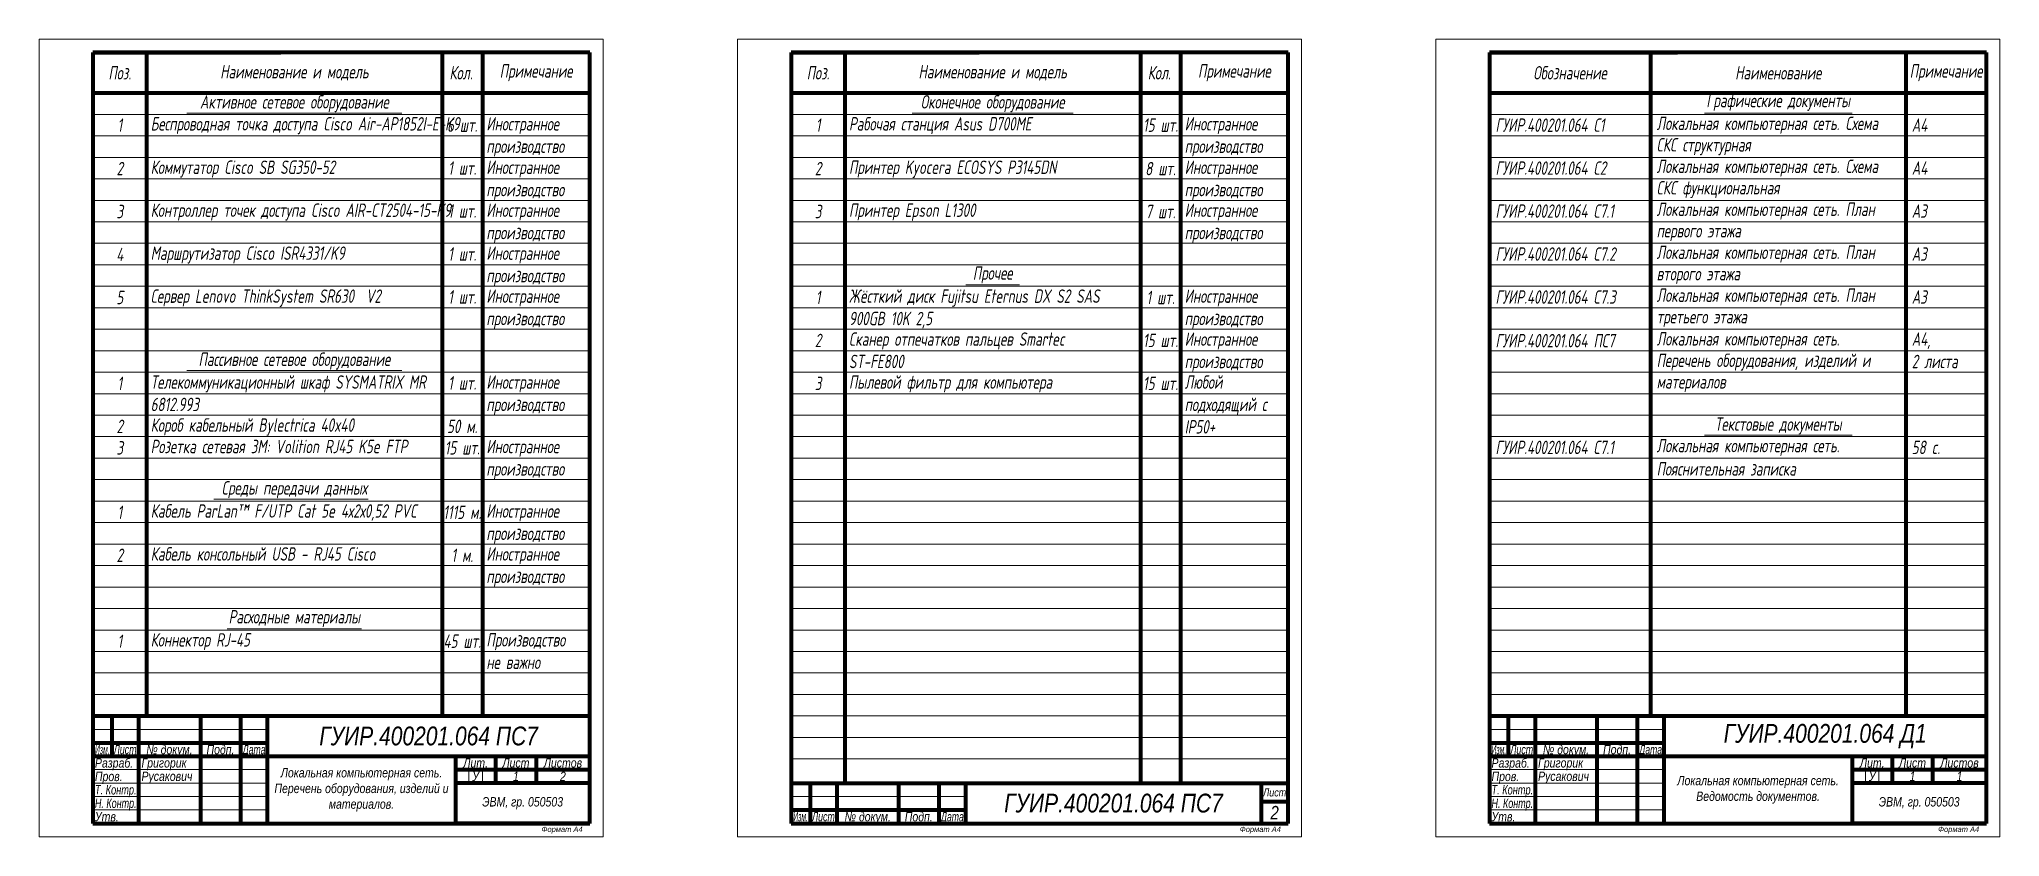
# Model space of a CAD drawing. Header units: inches. Extents: x 0 to 4545, y 0 to 990.
# Drawn here: x 2990 to 3720, y 0 to 297 of the extents above; entities that cross this region are included whole.
import ezdxf
from ezdxf.enums import TextEntityAlignment as Align

# ---------------------------------------------------------------- set-up
doc = ezdxf.new("R2010")
doc.units = ezdxf.units.IN
doc.header["$LTSCALE"] = 0.2
doc.layers.get('0').update_dxf_attribs({"lineweight": 100})
doc.layers.add('2.1 — Текст', color=90, linetype='Continuous', lineweight=20)
doc.styles.add('Ш-3П', font='ariali.ttf', dxfattribs={"width": 0.8, "height": 3.5})
doc.styles.add('Ш-5', font='ariali.ttf', dxfattribs={"width": 0.8, "height": 5})
doc.styles.add('ШЧ', font='isocpeui.ttf', dxfattribs={"width": 0.7, "height": 5})

msp = doc.modelspace()

# ---------------------------------------------------------------- texts
at = {"lineweight": 0, "char_height": 5, "style": 'ШЧ'}
for s, width, heights, insert, attachment_point in [('{\\fISOCPEUR|b0|i1|c204|p34;Поз.}', 20, [0], (3020, 284.5), 5), ('{\\fISOCPEUR|b0|i1|c204|p34;Наименование и модель}', 110, [0], (3085, 284.5), 5), ('{\\fISOCPEUR|b0|i1|c204|p34;Кол.}', 14.0929, [14.97], (3147.05, 284.5), 5), ('{\\fISOCPEUR|b0|i1|c204|p34;Примечание}', 40, [0], (3175, 284.5), 5), ('{\\fISOCPEUR|b0|i1|c204|p34;Поз.}', 20, [0], (3280, 284.5), 5), ('{\\fISOCPEUR|b0|i1|c204|p34;Наименование и модель}', 110, [0], (3345, 284.5), 5), ('{\\fISOCPEUR|b0|i1|c204|p34;Кол.}', 14.0929, [14.97], (3407.05, 284.5), 5), ('{\\fISOCPEUR|b0|i1|c204|p34;Примечание}', 40, [0], (3435, 284.5), 5), ('{\\fISOCPEUR|b0|i1|c204|p34;Обозначение}', 60, [0], (3560, 284.5), 5), ('{\\fISOCPEUR|b0|i1|c204|p34;Наименование}', 95, [0], (3637.5, 284.5), 5), ('{\\fISOCPEUR|b0|i1|c204|p34;Примечание}', 30, [0], (3700, 284.5), 5), ('{\\fISOCPEUR|b0|i1|c204|p34;Активное сетевое оборудование}', 110, [0], (3085, 273), 5), ('{\\fISOCPEUR|b0|i1|c204|p34;Оконечное оборудование}', 110, [0], (3345, 273), 5), ('{\\fISOCPEUR|b0|i1|c204|p34;Графические документы}', 95, [0], (3637.5, 273.5), 5), ('1', 20, [0], (3020, 265), 5), ('{\\fISOCPEUR|b0|i1|c204|p34;Беспроводная точка доступа }Cisco Air-AP1852I-E-K9', 110, [0], (3031.5, 268), 1), ('{\\fISOCPEUR|b0|i1|c204|p34;Иностранное производство}', 40, [0], (3156.5, 268), 1), ('1', 20, [0], (3280, 265), 5), ('{\\fISOCPEUR|b0|i1|c204|p34;Рабочая станция }Asus D700ME', 110, [0], (3291.5, 268), 1), ('15 {\\fISOCPEUR|b0|i1|c204|p34;шт}.', 15, [0], (3407.5, 265), 5), ('{\\fISOCPEUR|b0|i1|c204|p34;Иностранное производство}', 40, [0], (3416.5, 268), 1), (' {\\fISOCPEUR|b0|i1|c204|p34;ГУИР.400201.064 С1}', 60, [0], (3530, 265), 4), (' {\\fISOCPEUR|b0|i1|c204|p34;Локальная компьютерная сеть. Схема}', 95, [0], (3590, 265), 4), (' {\\fISOCPEUR|b0|i1|c204|p34;А4}', 30, [0], (3685, 265), 4), (' {\\fISOCPEUR|b0|i1|c204|p34;СКС структурная}', 95, [0], (3590, 257), 4), ('2', 20, [0], (3020, 248.83), 5), ('{\\fISOCPEUR|b0|i1|c204|p34;Коммутатор }Cisco SB SG350-52', 110, [0], (3031.5, 251.83), 1), ('{\\fISOCPEUR|b0|i1|c204|p34;1 шт.}', 15, [0], (3147.5, 249), 5), ('{\\fISOCPEUR|b0|i1|c204|p34;Иностранное производство}', 40, [0], (3156.5, 251.83), 1), ('2', 20, [0], (3280, 248.83), 5), ('{\\fISOCPEUR|b0|i1|c204|p34;Принтер} Kyocera ECOSYS P3145DN', 110, [0], (3291.5, 251.83), 1), ('8 {\\fISOCPEUR|b0|i1|c204|p34;шт}.', 15, [0], (3407.5, 248.83), 5), ('{\\fISOCPEUR|b0|i1|c204|p34;Иностранное производство}', 40, [0], (3416.5, 251.83), 1), (' {\\fISOCPEUR|b0|i1|c204|p34;ГУИР.400201.064 С}2', 60, [0], (3530, 249), 4), (' {\\fISOCPEUR|b0|i1|c204|p34;Локальная компьютерная сеть. Схема}', 95, [0], (3590, 249), 4), (' {\\fISOCPEUR|b0|i1|c204|p34;А4}', 30, [0], (3685, 249), 4), (' {\\fISOCPEUR|b0|i1|c204|p34;СКС функциональная}', 95, [0], (3590, 241), 4), ('{\\fISOCPEUR|b0|i1|c204|p34;3}', 20, [0], (3020, 232.83), 5), ('{\\fISOCPEUR|b0|i1|c204|p34;Контроллер точек доступа }Cisco AIR-CT2504-15-K9', 110, [0], (3031.5, 235.83), 1), ('{\\fISOCPEUR|b0|i1|c204|p34;1 шт.}', 15, [0], (3147.5, 233), 5), ('{\\fISOCPEUR|b0|i1|c204|p34;Иностранное производство}', 40, [0], (3156.5, 235.83), 1), ('{\\fISOCPEUR|b0|i1|c204|p34;3}', 20, [0], (3280, 232.83), 5), ('{\\fISOCPEUR|b0|i1|c204|p34;Принтер} Epson L1300', 110, [0], (3291.5, 235.83), 1), ('7 {\\fISOCPEUR|b0|i1|c204|p34;шт}.', 15, [0], (3407.5, 232.83), 5), ('{\\fISOCPEUR|b0|i1|c204|p34;Иностранное производство}', 40, [0], (3416.5, 235.83), 1), (' {\\fISOCPEUR|b0|i1|c204|p34;ГУИР.400201.064 С}7.1', 60, [0], (3530, 233), 4), (' {\\fISOCPEUR|b0|i1|c204|p34;Локальная компьютерная сеть. План}', 95, [0], (3590, 233), 4), (' {\\fISOCPEUR|b0|i1|c204|p34;А}3', 30, [0], (3685, 233), 4), (' {\\fISOCPEUR|b0|i1|c204|p34;первого этажа}', 95, [0], (3590, 225), 4), ('{\\fISOCPEUR|b0|i1|c204|p34;4}', 20, [0], (3020, 216.83), 5), ('{\\fISOCPEUR|b0|i1|c204|p34;Маршрутизатор }Cisco ISR4331/K9', 110, [0], (3031.5, 219.83), 1), ('{\\fISOCPEUR|b0|i1|c204|p34;1 шт.}', 15, [0], (3147.5, 217), 5), ('{\\fISOCPEUR|b0|i1|c204|p34;Иностранное производство}', 40, [0], (3156.5, 219.83), 1), (' {\\fISOCPEUR|b0|i1|c204|p34;ГУИР.400201.064 С}7.2', 60, [0], (3530, 217), 4), (' {\\fISOCPEUR|b0|i1|c204|p34;Локальная компьютерная сеть. План}', 95, [0], (3590, 217), 4), (' {\\fISOCPEUR|b0|i1|c204|p34;А}3', 30, [0], (3685, 217), 4), ('{\\fISOCPEUR|b0|i1|c204|p34;Прочее}', 110, [0], (3345, 209.25), 5), (' {\\fISOCPEUR|b0|i1|c204|p34;второго этажа}', 95, [0], (3590, 209), 4), ('5', 20, [0], (3020, 200.83), 5), ('{\\fISOCPEUR|b0|i1|c204|p34;Сервер }Lenovo ThinkSystem SR630  V2', 110, [0], (3031.5, 203.83), 1), ('{\\fISOCPEUR|b0|i1|c204|p34;1 шт.}', 15, [0], (3147.5, 201), 5), ('{\\fISOCPEUR|b0|i1|c204|p34;Иностранное производство}', 40, [0], (3156.5, 203.83), 1), ('1', 20, [0], (3280, 200.83), 5), ('{\\fISOCPEUR|b0|i1|c204|p34;Жёсткий диск }Fujitsu Eternus DX S2 SAS \\P900GB 10K 2,5', 110, [0], (3291.5, 203.83), 1), ('1 {\\fISOCPEUR|b0|i1|c204|p34;шт}.', 15, [0], (3407.5, 200.83), 5), ('{\\fISOCPEUR|b0|i1|c204|p34;Иностранное производство}', 40, [0], (3416.5, 203.83), 1), (' {\\fISOCPEUR|b0|i1|c204|p34;ГУИР.400201.064 С}7.3', 60, [0], (3530, 201), 4), (' {\\fISOCPEUR|b0|i1|c204|p34;Локальная компьютерная сеть. План}', 95, [0], (3590, 201), 4), (' {\\fISOCPEUR|b0|i1|c204|p34;А}3', 30, [0], (3685, 201), 4), (' {\\fISOCPEUR|b0|i1|c204|p34;третьего этажа}', 95, [0], (3590, 193), 4), ('2', 20, [0], (3280, 184.83), 5), ('{\\fISOCPEUR|b0|i1|c204|p34;Сканер отпечатков пальцев }Smartec \\PST-FE800', 110, [0], (3291.5, 187.83), 1), ('15 {\\fISOCPEUR|b0|i1|c204|p34;шт}.', 15, [0], (3407.5, 184.83), 5), ('{\\fISOCPEUR|b0|i1|c204|p34;Иностранное производство}', 40, [0], (3416.5, 187.83), 1), (' {\\fISOCPEUR|b0|i1|c204|p34;ГУИР.400201.064 ПС}7', 60, [0], (3530, 184.75), 4), (' {\\fISOCPEUR|b0|i1|c204|p34;Локальная компьютерная сеть. }', 95, [0], (3590, 184.75), 4), (' {\\fISOCPEUR|b0|i1|c204|p34;А4},', 30, [0], (3685, 184.75), 4), ('{\\fISOCPEUR|b0|i1|c204|p34;Пассивное сетевое оборудование}', 110, [0], (3085, 177.13), 5), ('{\\fISOCPEUR|b0|i1|c204|p34; Перечень оборудования, изделий и }', 95, [0], (3590, 176.75), 4), (' 2 {\\fISOCPEUR|b0|i1|c204|p34;листа}', 30, [0], (3685, 177), 4), ('{\\fISOCPEUR|b0|i1|c204|p34;1}', 20, [0], (3020, 168.83), 5), ('{\\fISOCPEUR|b0|i1|c204|p34;Телекоммуникационный шкаф }SYSMATRIX MR 6812.993', 110, [0], (3031.5, 171.83), 1), ('{\\fISOCPEUR|b0|i1|c204|p34;1 шт.}', 15, [0], (3147.5, 169), 5), ('{\\fISOCPEUR|b0|i1|c204|p34;Иностранное производство}', 40, [0], (3156.5, 171.83), 1), ('3', 20, [0], (3280, 168.83), 5), ('{\\fISOCPEUR|b0|i1|c204|p34;Пылевой фильтр для компьютера}', 110, [0], (3291.5, 171.83), 1), ('15 {\\fISOCPEUR|b0|i1|c204|p34;шт}.', 15, [0], (3407.5, 168.83), 5), ('{\\fISOCPEUR|b0|i1|c204|p34;Любой подходящий с }IP50+', 40, [0], (3416.5, 171.83), 1), ('{\\fISOCPEUR|b0|i1|c204|p34; материалов}', 95, [0], (3590, 168.75), 4), ('{\\fISOCPEUR|b0|i1|c204|p34;2}', 20, [0], (3020, 152.83), 5), ('{\\fISOCPEUR|b0|i1|c204|p34;Короб кабельный} Bylectrica 40x40', 110, [0], (3031.5, 155.83), 1), ('50 {\\fISOCPEUR|b0|i1|c204|p34;м}.', 15, [0], (3147.5, 152.83), 5), ('{\\fISOCPEUR|b0|i1|c204|p34;Текстовые документы}', 95, [0], (3637.5, 153), 5), ('{\\fISOCPEUR|b0|i1|c204|p34;3}', 20, [0], (3020, 144.83), 5), ('{\\fISOCPEUR|b0|i1|c204|p34;Розетка сетевая }3M: Volition RJ45 K5e FTP', 110, [0], (3031.5, 147.83), 1), ('{\\fISOCPEUR|b0|i1|c204|p34;15 шт}.', 15, [0], (3147.5, 144.83), 5), ('{\\fISOCPEUR|b0|i1|c204|p34;Иностранное производство}', 40, [0], (3156.5, 147.83), 1), (' {\\fISOCPEUR|b0|i1|c204|p34;ГУИР.400201.064 С}7.1', 60, [0], (3530, 145), 4), (' {\\fISOCPEUR|b0|i1|c204|p34;Локальная компьютерная сеть. }', 95, [0], (3590, 145), 4), (' 58 c.', 30, [0], (3685, 145), 4), ('{\\fISOCPEUR|b0|i1|c204|p34; Пояснительная записка}', 95, [0], (3590, 137), 4), ('{\\fISOCPEUR|b0|i1|c204|p34;Среды передачи данных}', 110, [0], (3085, 129.25), 5), ('1', 20, [0], (3020, 120.83), 5), ('{\\fISOCPEUR|b0|i1|c204|p34;Кабель ParLan™ F/UTP Cat 5e 4х2х0,52 PVC}', 110, [0], (3031.5, 123.83), 1), ('1115 {\\fISOCPEUR|b0|i1|c204|p34;м}.', 15, [0], (3147.5, 120.83), 5), ('{\\fISOCPEUR|b0|i1|c204|p34;Иностранное производство}', 40, [0], (3156.5, 123.83), 1), ('2', 20, [0], (3020, 104.83), 5), ('{\\fISOCPEUR|b0|i1|c204|p34;Кабель консольный }USB - RJ45 Cisco', 110, [0], (3031.5, 107.83), 1), ('{\\fISOCPEUR|b0|i1|c204|p34;1 м}.', 15, [0], (3147.5, 104.83), 5), ('{\\fISOCPEUR|b0|i1|c204|p34;Иностранное производство}', 40, [0], (3156.5, 107.83), 1), ('{\\fISOCPEUR|b0|i1|c204|p34;Расходные материалы}', 110, [0], (3085, 81.25), 5), ('{\\fISOCPEUR|b0|i1|c204|p34;1}', 20, [0], (3020, 72.83), 5), ('{\\fISOCPEUR|b0|i1|c204|p34;Коннектор }RJ-45', 110, [0], (3031.5, 75.83), 1), ('{\\fISOCPEUR|b0|i1|c204|p34;Производство \\Pне важно}', 40, [0], (3156.5, 75.83), 1)]:
    msp.add_mtext_dynamic_manual_height_columns(s, width=width, gutter_width=90, heights=heights, dxfattribs=dict(at, insert=insert, attachment_point=attachment_point))
at = {"lineweight": 0, "char_height": 5, "attachment_point": 5, "style": 'ШЧ'}
for s, insert, line_spacing_factor in [('6{\\fISOCPEUR|b0|i1|c204|p34; шт}.', (3147.5, 265), 0.96), ('45 {\\fISOCPEUR|b0|i1|c204|p34;шт}.', (3147.5, 72.83), 0.5)]:
    msp.add_mtext_dynamic_manual_height_columns(s, width=15, gutter_width=90, heights=[0], dxfattribs=dict(at, insert=insert, line_spacing_factor=line_spacing_factor))
for s, width, gutter_width, insert, char_height, attachment_point, style in [('{\\fArial|b0|i1|c204|p34;ГУИР.400201.064 ПС7}', 120, 250, (3135, 37.5), 7, 5, 'Ш-5'), ('{\\fArial|b0|i1|c204|p34;ГУИР.400201.064 Д1}', 120, 250, (3655, 37.5), 7, 5, 'Ш-5'), (' {\\fArial|b0|i1|c204|p34;Григорик}', 23, 250, (3027, 27.01), 3.5, 4, 'Ш-3П'), ('{\\fArial|b0|i1|c204|p34;Лит.}', 15, 250, (3152.5, 27.5), 3.5, 5, 'Ш-3П'), ('{\\fArial|b0|i1|c204|p34;Лист}', 15, 90, (3167.5, 27.5), 3.5, 5, 'Ш-3П'), ('{\\fArial|b0|i1|c204|p34;Листов}', 20, 90, (3185, 27.5), 3.5, 5, 'Ш-5'), (' {\\fArial|b0|i1|c204|p34;Григорик}', 23, 250, (3547, 27.01), 3.5, 4, 'Ш-3П'), ('{\\fArial|b0|i1|c204|p34;Лит.}', 15, 250, (3672.5, 27.5), 3.5, 5, 'Ш-3П'), ('{\\fArial|b0|i1|c204|p34;Лист}', 15, 90, (3687.5, 27.5), 3.5, 5, 'Ш-3П'), ('{\\fArial|b0|i1|c204|p34;Листов}', 20, 90, (3705, 27.5), 3.5, 5, 'Ш-5'), ('{\\fArial|b0|i1|c204|p34; Русакович}', 23, 250, (3027, 22.01), 3.5, 4, 'Ш-3П'), ('{\\fArial|b0|i1|c204|p34;Локальная компьютерная сеть. Перечень оборудования, изделий и материалов}.', 70, 90, (3110, 17.5), 3.5, 5, 'Ш-5'), ('1', 15, 90, (3167.5, 22.5), 3.5, 5, 'Ш-5'), ('2', 20, 90, (3185, 22.5), 3.5, 5, 'Ш-5'), ('{\\fArial|b0|i1|c204|p34; Русакович}', 23, 250, (3547, 22.01), 3.5, 4, 'Ш-3П'), ('{\\fArial|b0|i1|c204|p34;Локальная компьютерная сеть. Ведомость документов}.', 70, 90, (3630, 17.5), 3.5, 5, 'Ш-5'), ('1', 15, 90, (3687.5, 22.5), 3.5, 5, 'Ш-5'), ('1', 20, 90, (3705, 22.5), 3.5, 5, 'Ш-5'), ('{\\fArial|b0|i1|c204|p34;ЭВМ, гр. 050503}', 50, 250, (3170, 12.5), 3.5, 5, 'Ш-3П'), ('{\\fArial|b0|i1|c204|p34;ГУИР.400201.064 ПС7}', 110, 90, (3390, 12.5), 7, 5, 'Ш-5'), ('{\\fArial|b0|i1|c204|p34;Лист}', 10, 90, (3450, 16.5), 3, 5, 'Ш-3П'), ('{\\fArial|b0|i1|c204|p34;ЭВМ, гр. 050503}', 50, 250, (3690, 12.5), 3.5, 5, 'Ш-3П'), ('2', 10, 90, (3450, 9), 5, 5, 'Ш-3П'), ('\\pxr1.33333;{\\fArial|b0|i1|c204|p34;Формат А4  }', 50, 25, (3715, 2.5), 2, 6, 'Ш-3П')]:
    msp.add_mtext_dynamic_manual_height_columns(s, width=width, gutter_width=gutter_width, heights=[0], dxfattribs=dict(insert=insert, char_height=char_height, attachment_point=attachment_point, style=style))
at = {"lineweight": 100, "char_height": 2, "attachment_point": 6, "style": 'Ш-3П'}
for insert in [(3195, 2.5), (3455, 2.5)]:
    msp.add_mtext_dynamic_manual_height_columns('\\pxr1.33333;{\\fArial|b0|i1|c204|p34;Формат А4  }', width=50, gutter_width=25, heights=[0], dxfattribs=dict(at, insert=insert))
at = {"layer": '2.1 — Текст', "color": 0, "style": 'Ш-3П'}
for s, width, p, p2 in [('Изм.', 0.524764, (3010.75, 30.75), (3016.25, 30.75)), ('Лист', 0.675192, (3017.75, 30.75), (3026.25, 30.75)), ('Дата', 0.656153, (3065.75, 30.75), (3074.25, 30.75)), ('Изм.', 0.524764, (3530.75, 30.75), (3536.25, 30.75)), ('Лист', 0.675192, (3537.75, 30.75), (3546.25, 30.75)), ('Дата', 0.656153, (3585.75, 30.75), (3594.25, 30.75)), ('Т. Контр.', 0.699901, (3010.75, 15.75), (3026.25, 15.75)), ('Т. Контр.', 0.699901, (3530.75, 15.75), (3546.25, 15.75)), ('Н. Контр.', 0.683111, (3010.75, 10.75), (3026.25, 10.75)), ('Изм.', 0.524764, (3270.75, 5.75), (3276.25, 5.75)), ('Лист', 0.675192, (3277.75, 5.75), (3286.25, 5.75)), ('Дата', 0.656153, (3325.75, 5.75), (3334.25, 5.75)), ('Н. Контр.', 0.683111, (3530.75, 10.75), (3546.25, 10.75))]:
    msp.add_text(s, height=3.5, dxfattribs=dict(at, width=width)).set_placement(p, p2, align=Align.FIT)
at = {"layer": '2.1 — Текст', "color": 0, "style": 'Ш-3П', "width": 0.8}
for s, p in [('Разраб.', (3010.75, 27.5)), ('Разраб.', (3530.75, 27.5)), ('Пров.', (3010.75, 22.5)), ('Пров.', (3530.75, 22.5)), ('Утв.', (3010.75, 7.5)), ('Утв.', (3530.75, 7.5))]:
    msp.add_text(s, height=3.5, dxfattribs=at).set_placement(p, align=Align.MIDDLE_LEFT)
for s, p in [('№ докум.', (3038.5, 32.5)), ('Подп.', (3057.5, 32.5)), ('№ докум.', (3558.5, 32.5)), ('Подп.', (3577.5, 32.5)), ('У', (3152.5, 22.5)), ('У', (3672.5, 22.5)), ('№ докум.', (3298.5, 7.5)), ('Подп.', (3317.5, 7.5))]:
    msp.add_text(s, height=3.5, dxfattribs=at).set_placement(p, align=Align.MIDDLE_CENTER)

# ---------------------------------------------------------------- linework, layer by layer
at = {"lineweight": 0}
for p, q in [((3200, 297), (2990, 297)), ((2990, 297), (2990, 0)), ((3010, 292), (3025, 292)), ((3200, 0), (3200, 297)), ((3460, 297), (3250, 297)), ((3250, 297), (3250, 0)), ((3270, 292), (3285, 292)), ((3460, 0), (3460, 297)), ((3720, 297), (3510, 297)), ((3510, 297), (3510, 0)), ((3530, 292), (3545, 292)), ((3720, 0), (3720, 297)), ((2990, 0), (3200, 0)), ((3250, 0), (3460, 0)), ((3510, 0), (3720, 0))]:
    msp.add_line(p, q, dxfattribs=at)
at = {"lineweight": 100}
for p, q in [((3195, 292), (3010, 292)), ((3010, 292), (3010, 5)), ((3010, 292), (3080, 292)), ((3195, 5), (3195, 292)), ((3455, 292), (3270, 292)), ((3270, 292), (3270, 5)), ((3270, 292), (3340, 292)), ((3455, 5), (3455, 292)), ((3715, 292), (3530, 292)), ((3530, 292), (3530, 5)), ((3530, 292), (3600, 292)), ((3715, 5), (3715, 292)), ((3270, 20), (3455, 20))]:
    msp.add_line(p, q, dxfattribs=at)
for p, q in [((3030, 292), (3030, 45)), ((3140, 292), (3140, 45)), ((3155, 292), (3155, 45)), ((3290, 292), (3290, 20)), ((3400, 292), (3400, 20)), ((3415, 292), (3415, 20)), ((3590, 292), (3590, 45)), ((3685, 292), (3685, 45)), ((3010, 277), (3195, 277)), ((3270, 277), (3455, 277)), ((3530, 277), (3715, 277)), ((3010, 45), (3195, 45)), ((3017, 45), (3017, 30)), ((3027, 45), (3027, 5)), ((3050, 45), (3050, 5)), ((3065, 45), (3065, 5)), ((3075, 20), (3075, 45)), ((3530, 45), (3715, 45)), ((3537, 45), (3537, 30)), ((3547, 45), (3547, 5)), ((3570, 45), (3570, 5)), ((3585, 45), (3585, 5)), ((3595, 20), (3595, 45)), ((3010, 35), (3075, 35)), ((3010, 30), (3075, 30)), ((3075, 30), (3195, 30)), ((3145, 30), (3145, 5)), ((3160, 20), (3160, 30)), ((3175, 30), (3175, 20)), ((3530, 35), (3595, 35)), ((3530, 30), (3595, 30)), ((3595, 30), (3715, 30)), ((3665, 30), (3665, 5)), ((3680, 20), (3680, 30)), ((3695, 30), (3695, 20)), ((3145, 25), (3195, 25)), ((3665, 25), (3715, 25)), ((3075, 5), (3075, 20)), ((3195, 20), (3145, 20)), ((3277, 20), (3277, 5)), ((3287, 20), (3287, 5)), ((3310, 20), (3310, 5)), ((3325, 20), (3325, 5)), ((3335, 5), (3335, 20)), ((3445, 20), (3445, 5)), ((3595, 5), (3595, 20)), ((3715, 20), (3665, 20)), ((3270, 10), (3335, 10)), ((3455, 13), (3445, 13)), ((3010, 5), (3195, 5)), ((3195, 5), (3145, 5)), ((3270, 5), (3455, 5)), ((3530, 5), (3715, 5)), ((3715, 5), (3665, 5))]:
    msp.add_line(p, q)
at = {"lineweight": 20}
for p, q in [((3010, 269), (3195, 269)), ((3045, 269.5), (3125, 269.5)), ((3270, 269), (3455, 269)), ((3315, 269.5), (3375, 269.5)), ((3530, 269), (3715, 269)), ((3610, 269.5), (3665, 269.5)), ((3010, 261), (3195, 261)), ((3270, 261), (3455, 261)), ((3530, 261), (3715, 261)), ((3010, 253), (3195, 253)), ((3270, 253), (3455, 253)), ((3530, 253), (3715, 253)), ((3010, 245), (3195, 245)), ((3270, 245), (3455, 245)), ((3530, 245), (3715, 245)), ((3010, 237), (3195, 237)), ((3270, 237), (3455, 237)), ((3530, 237), (3715, 237)), ((3010, 229), (3195, 229)), ((3270, 229), (3455, 229)), ((3530, 229), (3715, 229)), ((3010, 221), (3195, 221)), ((3270, 221), (3455, 221)), ((3530, 221), (3715, 221)), ((3010, 213), (3195, 213)), ((3270, 213), (3455, 213)), ((3530, 213), (3715, 213)), ((3010, 205), (3195, 205)), ((3270, 205), (3455, 205)), ((3335, 205.5), (3355, 205.5)), ((3530, 205), (3715, 205)), ((3010, 197), (3195, 197)), ((3270, 197), (3455, 197)), ((3530, 197), (3715, 197)), ((3010, 189), (3195, 189)), ((3270, 189), (3455, 189)), ((3530, 189), (3715, 189)), ((3010, 181), (3195, 181)), ((3270, 181), (3455, 181)), ((3530, 181), (3715, 181)), ((3010, 173), (3195, 173)), ((3045, 173.59), (3125, 173.59)), ((3270, 173), (3455, 173)), ((3530, 173), (3715, 173)), ((3010, 165), (3195, 165)), ((3270, 165), (3455, 165)), ((3530, 165), (3715, 165)), ((3010, 157), (3195, 157)), ((3270, 157), (3455, 157)), ((3530, 157), (3715, 157)), ((3010, 149), (3195, 149)), ((3270, 149), (3455, 149)), ((3530, 149), (3715, 149)), ((3610, 149.5), (3665, 149.5)), ((3010, 141), (3195, 141)), ((3270, 141), (3455, 141)), ((3530, 141), (3715, 141)), ((3010, 133), (3195, 133)), ((3270, 133), (3455, 133)), ((3530, 133), (3715, 133)), ((3010, 125), (3195, 125)), ((3055, 125.7), (3112.5, 125.7)), ((3270, 125), (3455, 125)), ((3530, 125), (3715, 125)), ((3010, 117), (3195, 117)), ((3270, 117), (3455, 117)), ((3530, 117), (3715, 117)), ((3010, 109), (3195, 109)), ((3270, 109), (3455, 109)), ((3530, 109), (3715, 109)), ((3010, 101), (3195, 101)), ((3270, 101), (3455, 101)), ((3530, 101), (3715, 101)), ((3010, 93), (3195, 93)), ((3270, 93), (3455, 93)), ((3530, 93), (3715, 93)), ((3010, 85), (3195, 85)), ((3270, 85), (3455, 85)), ((3530, 85), (3715, 85)), ((3010, 77), (3195, 77)), ((3060, 77.5), (3110, 77.5)), ((3270, 77), (3455, 77)), ((3530, 77), (3715, 77)), ((3010, 69), (3195, 69)), ((3270, 69), (3455, 69)), ((3530, 69), (3715, 69)), ((3010, 61), (3195, 61)), ((3270, 61), (3455, 61)), ((3530, 61), (3715, 61)), ((3010, 53), (3195, 53)), ((3270, 53), (3455, 53)), ((3530, 53), (3715, 53)), ((3270, 45), (3455, 45)), ((3010, 40), (3075, 40)), ((3270, 37), (3455, 37)), ((3530, 40), (3595, 40)), ((3010, 25), (3075, 25)), ((3150, 20), (3150, 25)), ((3155, 25), (3155, 20)), ((3270, 29), (3455, 29)), ((3530, 25), (3595, 25)), ((3670, 20), (3670, 25)), ((3675, 25), (3675, 20)), ((3010, 20), (3075, 20)), ((3010, 15), (3075, 15)), ((3270, 15), (3335, 15)), ((3530, 20), (3595, 20)), ((3530, 15), (3595, 15)), ((3010, 10), (3075, 10)), ((3530, 10), (3595, 10))]:
    msp.add_line(p, q, dxfattribs=at)

msp.set_redraw_order([(e.dxf.handle, doc.entitydb.next_handle()) for e in msp.query("TEXT MTEXT ATTDEF DIMENSION ARC_DIMENSION")])  # texts and dimensions are drawn at this point

doc.saveas('drawing.dxf')
